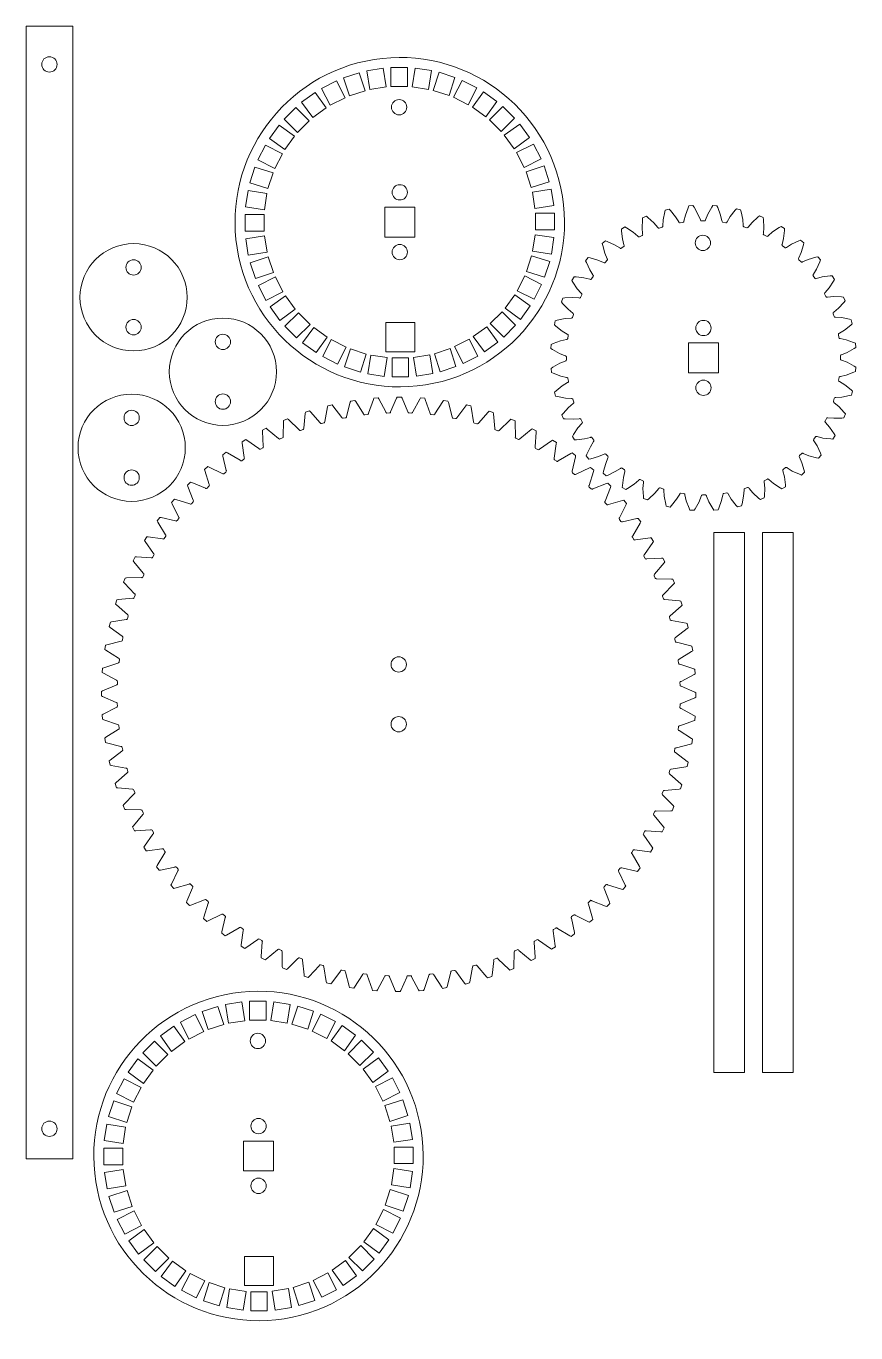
# Model space of a CAD drawing. Header units: inches. Extents: x 9 to 117, y -179 to -8.
import ezdxf

# ---------------------------------------------------------------- set-up
doc = ezdxf.new("R2010")
doc.units = ezdxf.units.IN
doc.header["$MEASUREMENT"] = 0
doc.layers.add('Layer 1', color=7, linetype='Continuous')

# ---------------------------------------------------------------- blocks, each defined once
blk = doc.blocks.new('block 2')
at = {"layer": 'Layer 1', "lineweight": 0}
for points in [[(29.88, -63.06), (29.88, -66.93), (26.74, -70.06), (22.88, -70.06), (19.01, -70.06), (15.88, -66.93), (15.88, -63.06), (15.88, -59.2), (19.01, -56.06), (22.88, -56.06), (26.74, -56.06), (29.88, -59.2), (29.88, -63.06)], [(23.88, -59.16), (23.88, -59.71), (23.43, -60.16), (22.88, -60.16), (22.32, -60.16), (21.88, -59.71), (21.88, -59.16), (21.88, -58.61), (22.32, -58.16), (22.88, -58.16), (23.43, -58.16), (23.88, -58.61), (23.88, -59.16)], [(23.88, -66.96), (23.88, -67.51), (23.43, -67.96), (22.88, -67.96), (22.32, -67.96), (21.88, -67.51), (21.88, -66.96), (21.88, -66.41), (22.32, -65.96), (22.88, -65.96), (23.43, -65.96), (23.88, -66.41), (23.88, -66.96)]]:
    blk.add_open_spline(points, degree=3, knots=[0, 0, 0, 0, 1, 1, 1, 2, 2, 2, 3, 3, 3, 4, 4, 4, 4], dxfattribs=at)
blk = doc.blocks.new('block 3')
at = {"layer": 'Layer 1', "lineweight": 0}
for points in [[(41.79, -53.14), (41.79, -57), (38.65, -60.14), (34.79, -60.14), (30.92, -60.14), (27.79, -57), (27.79, -53.14), (27.79, -49.27), (30.92, -46.14), (34.79, -46.14), (38.65, -46.14), (41.79, -49.27), (41.79, -53.14)], [(35.79, -49.24), (35.79, -49.79), (35.34, -50.24), (34.79, -50.24), (34.24, -50.24), (33.79, -49.79), (33.79, -49.24), (33.79, -48.68), (34.24, -48.24), (34.79, -48.24), (35.34, -48.24), (35.79, -48.68), (35.79, -49.24)], [(35.79, -57.04), (35.79, -57.59), (35.34, -58.04), (34.79, -58.04), (34.24, -58.04), (33.79, -57.59), (33.79, -57.04), (33.79, -56.48), (34.24, -56.04), (34.79, -56.04), (35.34, -56.04), (35.79, -56.48), (35.79, -57.04)]]:
    blk.add_open_spline(points, degree=3, knots=[0, 0, 0, 0, 1, 1, 1, 2, 2, 2, 3, 3, 3, 4, 4, 4, 4], dxfattribs=at)
blk = doc.blocks.new('block 4')
at = {"layer": 'Layer 1', "lineweight": 0}
for points in [[(30.13, -43.42), (30.13, -47.29), (26.99, -50.42), (23.13, -50.42), (19.26, -50.42), (16.13, -47.29), (16.13, -43.42), (16.13, -39.56), (19.26, -36.42), (23.13, -36.42), (26.99, -36.42), (30.13, -39.56), (30.13, -43.42)], [(24.13, -39.52), (24.13, -40.08), (23.68, -40.52), (23.13, -40.52), (22.58, -40.52), (22.13, -40.08), (22.13, -39.52), (22.13, -38.97), (22.58, -38.52), (23.13, -38.52), (23.68, -38.52), (24.13, -38.97), (24.13, -39.52)], [(24.13, -47.32), (24.13, -47.88), (23.68, -48.32), (23.13, -48.32), (22.58, -48.32), (22.13, -47.88), (22.13, -47.32), (22.13, -46.77), (22.58, -46.32), (23.13, -46.32), (23.68, -46.32), (24.13, -46.77), (24.13, -47.32)]]:
    blk.add_open_spline(points, degree=3, knots=[0, 0, 0, 0, 1, 1, 1, 2, 2, 2, 3, 3, 3, 4, 4, 4, 4], dxfattribs=at)
blk = doc.blocks.new('block 6')
at = {"layer": 'Layer 1', "lineweight": 0}
blk.add_lwpolyline([(55.93, -31.67), (59.83, -31.67), (59.83, -35.57), (55.93, -35.57), (55.93, -31.67)], dxfattribs=at)
for points in [[(56.88, -29.72), (56.88, -29.17), (57.33, -28.72), (57.88, -28.72), (58.43, -28.72), (58.88, -29.17), (58.88, -29.72), (58.88, -30.27), (58.43, -30.72), (57.88, -30.72), (57.33, -30.72), (56.88, -30.27), (56.88, -29.72)], [(56.88, -37.52), (56.88, -36.97), (57.33, -36.52), (57.88, -36.52), (58.43, -36.52), (58.88, -36.97), (58.88, -37.52), (58.88, -38.07), (58.43, -38.52), (57.88, -38.52), (57.33, -38.52), (56.88, -38.07), (56.88, -37.52)]]:
    blk.add_open_spline(points, degree=3, knots=[0, 0, 0, 0, 1, 1, 1, 2, 2, 2, 3, 3, 3, 4, 4, 4, 4], dxfattribs=at)
blk = doc.blocks.new('block 7')
at = {"layer": 'Layer 1', "lineweight": 0}
blk.add_lwpolyline([(56.88, -51.33), (59.04, -51.33), (59.04, -53.81), (56.88, -53.81), (56.88, -51.33)], dxfattribs=at)
blk = doc.blocks.new('block 8')
at = {"layer": 'Layer 1', "lineweight": 0}
blk.add_lwpolyline([(54.12, -50.96), (56.25, -51.3), (55.86, -53.75), (53.73, -53.41), (54.12, -50.96)], dxfattribs=at)
blk = doc.blocks.new('block 9')
at = {"layer": 'Layer 1', "lineweight": 0}
blk.add_lwpolyline([(51.45, -50.16), (53.51, -50.83), (52.74, -53.18), (50.68, -52.52), (51.45, -50.16)], dxfattribs=at)
blk = doc.blocks.new('block 10')
at = {"layer": 'Layer 1', "lineweight": 0}
blk.add_lwpolyline([(48.94, -48.95), (50.87, -49.93), (49.74, -52.14), (47.82, -51.16), (48.94, -48.95)], dxfattribs=at)
blk = doc.blocks.new('block 11')
at = {"layer": 'Layer 1', "lineweight": 0}
blk.add_lwpolyline([(46.66, -47.36), (48.4, -48.63), (46.95, -50.64), (45.2, -49.37), (46.66, -47.36)], dxfattribs=at)
blk = doc.blocks.new('block 12')
at = {"layer": 'Layer 1', "lineweight": 0}
blk.add_lwpolyline([(44.64, -45.44), (46.17, -46.96), (44.42, -48.72), (42.89, -47.19), (44.64, -45.44)], dxfattribs=at)
blk = doc.blocks.new('block 13')
at = {"layer": 'Layer 1', "lineweight": 0}
blk.add_lwpolyline([(42.96, -43.22), (44.23, -44.97), (42.22, -46.43), (40.95, -44.68), (42.96, -43.22)], dxfattribs=at)
blk = doc.blocks.new('block 14')
at = {"layer": 'Layer 1', "lineweight": 0}
blk.add_lwpolyline([(41.64, -40.77), (42.62, -42.69), (40.41, -43.82), (39.43, -41.89), (41.64, -40.77)], dxfattribs=at)
blk = doc.blocks.new('block 15')
at = {"layer": 'Layer 1', "lineweight": 0}
blk.add_lwpolyline([(40.72, -38.14), (41.39, -40.19), (39.03, -40.96), (38.36, -38.91), (40.72, -38.14)], dxfattribs=at)
blk = doc.blocks.new('block 16')
at = {"layer": 'Layer 1', "lineweight": 0}
blk.add_lwpolyline([(40.23, -35.4), (40.56, -37.53), (38.11, -37.92), (37.78, -35.79), (40.23, -35.4)], dxfattribs=at)
blk = doc.blocks.new('block 17')
at = {"layer": 'Layer 1', "lineweight": 0}
blk.add_lwpolyline([(40.16, -32.62), (40.16, -34.78), (37.68, -34.78), (37.68, -32.62), (40.16, -32.62)], dxfattribs=at)
blk = doc.blocks.new('block 18')
at = {"layer": 'Layer 1', "lineweight": 0}
blk.add_lwpolyline([(40.54, -29.86), (40.2, -31.99), (37.75, -31.6), (38.09, -29.47), (40.54, -29.86)], dxfattribs=at)
blk = doc.blocks.new('block 19')
at = {"layer": 'Layer 1', "lineweight": 0}
blk.add_lwpolyline([(41.34, -27.19), (40.67, -29.24), (38.31, -28.48), (38.98, -26.42), (41.34, -27.19)], dxfattribs=at)
blk = doc.blocks.new('block 20')
at = {"layer": 'Layer 1', "lineweight": 0}
blk.add_lwpolyline([(42.55, -24.68), (41.57, -26.61), (39.36, -25.48), (40.34, -23.56), (42.55, -24.68)], dxfattribs=at)
blk = doc.blocks.new('block 21')
at = {"layer": 'Layer 1', "lineweight": 0}
blk.add_lwpolyline([(44.14, -22.39), (42.87, -24.14), (40.86, -22.68), (42.13, -20.94), (44.14, -22.39)], dxfattribs=at)
blk = doc.blocks.new('block 22')
at = {"layer": 'Layer 1', "lineweight": 0}
blk.add_lwpolyline([(46.06, -20.38), (44.53, -21.91), (42.78, -20.16), (44.31, -18.63), (46.06, -20.38)], dxfattribs=at)
blk = doc.blocks.new('block 23')
at = {"layer": 'Layer 1', "lineweight": 0}
blk.add_lwpolyline([(48.28, -18.7), (46.53, -19.97), (45.07, -17.96), (46.82, -16.69), (48.28, -18.7)], dxfattribs=at)
blk = doc.blocks.new('block 24')
at = {"layer": 'Layer 1', "lineweight": 0}
blk.add_lwpolyline([(50.73, -17.38), (48.81, -18.36), (47.68, -16.15), (49.6, -15.17), (50.73, -17.38)], dxfattribs=at)
blk = doc.blocks.new('block 25')
at = {"layer": 'Layer 1', "lineweight": 0}
blk.add_lwpolyline([(53.36, -16.46), (51.3, -17.13), (50.54, -14.77), (52.59, -14.1), (53.36, -16.46)], dxfattribs=at)
blk = doc.blocks.new('block 26')
at = {"layer": 'Layer 1', "lineweight": 0}
blk.add_lwpolyline([(56.1, -15.96), (53.97, -16.3), (53.58, -13.85), (55.71, -13.51), (56.1, -15.96)], dxfattribs=at)
blk = doc.blocks.new('block 27')
at = {"layer": 'Layer 1', "lineweight": 0}
blk.add_lwpolyline([(58.88, -15.9), (56.72, -15.9), (56.72, -13.42), (58.88, -13.42), (58.88, -15.9)], dxfattribs=at)
blk = doc.blocks.new('block 28')
at = {"layer": 'Layer 1', "lineweight": 0}
blk.add_lwpolyline([(61.64, -16.28), (59.51, -15.94), (59.9, -13.49), (62.03, -13.83), (61.64, -16.28)], dxfattribs=at)
blk = doc.blocks.new('block 29')
at = {"layer": 'Layer 1', "lineweight": 0}
blk.add_lwpolyline([(64.31, -17.08), (62.25, -16.41), (63.02, -14.05), (65.08, -14.72), (64.31, -17.08)], dxfattribs=at)
blk = doc.blocks.new('block 30')
at = {"layer": 'Layer 1', "lineweight": 0}
blk.add_lwpolyline([(66.82, -18.29), (64.89, -17.31), (66.02, -15.1), (67.94, -16.08), (66.82, -18.29)], dxfattribs=at)
blk = doc.blocks.new('block 31')
at = {"layer": 'Layer 1', "lineweight": 0}
blk.add_lwpolyline([(69.11, -19.88), (67.36, -18.61), (68.81, -16.6), (70.56, -17.87), (69.11, -19.88)], dxfattribs=at)
blk = doc.blocks.new('block 32')
at = {"layer": 'Layer 1', "lineweight": 0}
blk.add_lwpolyline([(71.12, -21.8), (69.59, -20.27), (71.34, -18.52), (72.87, -20.05), (71.12, -21.8)], dxfattribs=at)
blk = doc.blocks.new('block 33')
at = {"layer": 'Layer 1', "lineweight": 0}
blk.add_lwpolyline([(72.8, -24.02), (71.53, -22.27), (73.54, -20.81), (74.81, -22.56), (72.8, -24.02)], dxfattribs=at)
blk = doc.blocks.new('block 34')
at = {"layer": 'Layer 1', "lineweight": 0}
blk.add_lwpolyline([(74.12, -26.47), (73.14, -24.54), (75.35, -23.42), (76.33, -25.34), (74.12, -26.47)], dxfattribs=at)
blk = doc.blocks.new('block 35')
at = {"layer": 'Layer 1', "lineweight": 0}
blk.add_lwpolyline([(75.04, -29.1), (74.37, -27.04), (76.73, -26.28), (77.4, -28.33), (75.04, -29.1)], dxfattribs=at)
blk = doc.blocks.new('block 36')
at = {"layer": 'Layer 1', "lineweight": 0}
blk.add_lwpolyline([(75.53, -31.84), (75.2, -29.7), (77.65, -29.32), (77.99, -31.45), (75.53, -31.84)], dxfattribs=at)
blk = doc.blocks.new('block 37')
at = {"layer": 'Layer 1', "lineweight": 0}
blk.add_lwpolyline([(75.6, -34.62), (75.6, -32.46), (78.08, -32.46), (78.08, -34.62), (75.6, -34.62)], dxfattribs=at)
blk = doc.blocks.new('block 38')
at = {"layer": 'Layer 1', "lineweight": 0}
blk.add_lwpolyline([(75.22, -37.38), (75.56, -35.25), (78.01, -35.63), (77.67, -37.77), (75.22, -37.38)], dxfattribs=at)
blk = doc.blocks.new('block 39')
at = {"layer": 'Layer 1', "lineweight": 0}
blk.add_lwpolyline([(74.42, -40.05), (75.09, -37.99), (77.45, -38.76), (76.78, -40.81), (74.42, -40.05)], dxfattribs=at)
blk = doc.blocks.new('block 40')
at = {"layer": 'Layer 1', "lineweight": 0}
blk.add_lwpolyline([(73.21, -42.56), (74.19, -40.63), (76.4, -41.76), (75.42, -43.68), (73.21, -42.56)], dxfattribs=at)
blk = doc.blocks.new('block 41')
at = {"layer": 'Layer 1', "lineweight": 0}
blk.add_lwpolyline([(71.62, -44.84), (72.89, -43.1), (74.9, -44.55), (73.63, -46.3), (71.62, -44.84)], dxfattribs=at)
blk = doc.blocks.new('block 42')
at = {"layer": 'Layer 1', "lineweight": 0}
blk.add_lwpolyline([(69.7, -46.86), (71.23, -45.33), (72.98, -47.08), (71.45, -48.61), (69.7, -46.86)], dxfattribs=at)
blk = doc.blocks.new('block 43')
at = {"layer": 'Layer 1', "lineweight": 0}
blk.add_lwpolyline([(67.48, -48.54), (69.23, -47.27), (70.69, -49.28), (68.94, -50.55), (67.48, -48.54)], dxfattribs=at)
blk = doc.blocks.new('block 44')
at = {"layer": 'Layer 1', "lineweight": 0}
blk.add_lwpolyline([(65.03, -49.86), (66.95, -48.88), (68.08, -51.09), (66.16, -52.07), (65.03, -49.86)], dxfattribs=at)
blk = doc.blocks.new('block 45')
at = {"layer": 'Layer 1', "lineweight": 0}
blk.add_lwpolyline([(62.4, -50.78), (64.46, -50.11), (65.22, -52.47), (63.17, -53.14), (62.4, -50.78)], dxfattribs=at)
blk = doc.blocks.new('block 46')
at = {"layer": 'Layer 1', "lineweight": 0}
blk.add_lwpolyline([(59.66, -51.27), (61.79, -50.94), (62.18, -53.39), (60.05, -53.72), (59.66, -51.27)], dxfattribs=at)
blk = doc.blocks.new('block 5')
at = {"layer": 'Layer 1', "lineweight": 0}
blk.add_lwpolyline([(59.86, -50.53), (56.06, -50.53), (56.06, -46.73), (59.86, -46.73), (59.86, -50.53)], dxfattribs=at)
for points in [[(36.64, -36.98), (34.79, -25.25), (42.79, -14.24), (54.52, -12.38), (66.24, -10.53), (77.26, -18.53), (79.12, -30.26), (80.97, -41.98), (72.97, -53), (61.24, -54.85), (49.52, -56.71), (38.5, -48.71), (36.64, -36.98)], [(56.8, -18.61), (56.8, -18.05), (57.25, -17.61), (57.8, -17.61), (58.36, -17.61), (58.8, -18.05), (58.8, -18.61), (58.8, -19.16), (58.36, -19.61), (57.8, -19.61), (57.25, -19.61), (56.8, -19.16), (56.8, -18.61)]]:
    blk.add_open_spline(points, degree=3, knots=[0, 0, 0, 0, 1, 1, 1, 2, 2, 2, 3, 3, 3, 4, 4, 4, 4], dxfattribs=at)
at = {"layer": 'Layer 1'}
for name in ['block 26', 'block 27', 'block 28', 'block 24', 'block 25', 'block 29', 'block 30', 'block 23', 'block 31', 'block 22', 'block 32', 'block 21', 'block 33', 'block 20', 'block 34', 'block 19', 'block 35', 'block 6', 'block 18', 'block 36', 'block 17', 'block 37', 'block 16', 'block 38', 'block 15', 'block 39', 'block 14', 'block 40', 'block 13', 'block 41', 'block 12', 'block 42', 'block 11', 'block 43', 'block 10', 'block 44', 'block 9', 'block 8', 'block 46', 'block 45', 'block 7']:
    blk.add_blockref(name, (0, 0), dxfattribs=at)
blk = doc.blocks.new('block 49')
at = {"layer": 'Layer 1', "lineweight": 0}
blk.add_lwpolyline([(58.96, -58.44), (59.01, -58.5), (59.09, -58.52), (59.43, -58.54), (59.51, -58.52), (59.56, -58.47), (59.59, -58.39), (60.49, -56.7), (60.58, -56.56), (61.15, -56.6), (61.21, -56.76), (61.84, -58.57), (61.85, -58.65), (61.89, -58.71), (61.96, -58.74), (62.31, -58.78), (62.39, -58.77), (62.45, -58.72), (62.47, -58.65), (63.51, -57.04), (63.61, -56.9), (64.17, -56.99), (64.22, -57.15), (64.7, -59.01), (64.71, -59.09), (64.75, -59.15), (64.82, -59.18), (65.16, -59.25), (65.23, -59.25), (65.3, -59.2), (65.33, -59.14), (66.49, -57.61), (66.6, -57.48), (67.15, -57.61), (67.19, -57.78), (67.52, -59.67), (67.52, -59.74), (67.56, -59.81), (67.62, -59.85), (67.96, -59.95), (68.04, -59.95), (68.1, -59.91), (68.14, -59.84), (69.42, -58.41), (69.54, -58.29), (70.08, -58.47), (70.1, -58.63), (70.29, -60.54), (70.28, -60.62), (70.31, -60.69), (70.37, -60.74), (70.7, -60.86), (70.77, -60.86), (70.84, -60.83), (70.89, -60.77), (72.27, -59.44), (72.4, -59.33), (72.93, -59.55), (72.94, -59.72), (72.97, -61.64), (72.96, -61.71), (72.98, -61.78), (73.04, -61.83), (73.36, -61.98), (73.43, -61.99), (73.5, -61.96), (73.55, -61.9), (75.04, -60.69), (75.17, -60.59), (75.68, -60.85), (75.68, -61.02), (75.56, -62.93), (75.54, -63.01), (75.56, -63.08), (75.62, -63.14), (75.92, -63.31), (75.99, -63.33), (76.07, -63.3), (76.12, -63.25), (77.69, -62.15), (77.84, -62.07), (78.32, -62.36), (78.31, -62.53), (78.04, -64.43), (78.02, -64.5), (78.03, -64.58), (78.08, -64.64), (78.37, -64.83), (78.44, -64.86), (78.52, -64.84), (78.57, -64.79), (80.23, -63.82), (80.38, -63.74), (80.84, -64.08), (80.82, -64.25), (80.4, -66.12), (80.37, -66.19), (80.37, -66.27), (80.42, -66.33), (80.69, -66.54), (80.76, -66.57), (80.84, -66.56), (80.9, -66.52), (82.63, -65.68), (82.78, -65.62), (83.22, -65.99), (83.18, -66.15), (82.61, -67.99), (82.58, -68.05), (82.58, -68.13), (82.62, -68.2), (82.87, -68.43), (82.94, -68.47), (83.02, -68.47), (83.08, -68.42), (84.87, -67.73), (85.03, -67.67), (85.43, -68.08), (85.38, -68.24), (84.68, -70.02), (84.63, -70.09), (84.63, -70.16), (84.67, -70.23), (84.9, -70.49), (84.97, -70.53), (85.04, -70.53), (85.11, -70.49), (86.95, -69.94), (87.11, -69.9), (87.48, -70.33), (87.42, -70.49), (86.57, -72.21), (86.53, -72.27), (86.52, -72.35), (86.55, -72.42), (86.76, -72.7), (86.82, -72.74), (86.9, -72.75), (86.97, -72.72), (88.84, -72.31), (89.01, -72.28), (89.34, -72.75), (89.27, -72.9), (88.29, -74.55), (88.24, -74.6), (88.22, -74.68), (88.25, -74.75), (88.44, -75.04), (88.5, -75.09), (88.57, -75.11), (88.65, -75.08), (90.55, -74.82), (90.72, -74.81), (91.01, -75.29), (90.92, -75.44), (89.82, -77.01), (89.77, -77.06), (89.74, -77.13), (89.76, -77.21), (89.93, -77.51), (89.99, -77.57), (90.06, -77.59), (90.13, -77.57), (92.05, -77.46), (92.22, -77.46), (92.48, -77.97), (92.38, -78.1), (91.15, -79.58), (91.1, -79.63), (91.07, -79.7), (91.08, -79.78), (91.22, -80.09), (91.27, -80.15), (91.35, -80.18), (91.42, -80.16), (93.34, -80.2), (93.51, -80.22), (93.73, -80.74), (93.62, -80.87), (92.28, -82.25), (92.22, -82.29), (92.18, -82.36), (92.19, -82.44), (92.31, -82.77), (92.36, -82.83), (92.43, -82.86), (92.5, -82.85), (94.41, -83.04), (94.58, -83.07), (94.75, -83.61), (94.63, -83.73), (93.2, -85), (93.13, -85.04), (93.09, -85.11), (93.09, -85.18), (93.18, -85.52), (93.22, -85.58), (93.29, -85.62), (93.37, -85.62), (95.26, -85.96), (95.42, -86), (95.55, -86.55), (95.42, -86.66), (93.89, -87.81), (93.82, -87.85), (93.78, -87.91), (93.77, -87.99), (93.84, -88.33), (93.87, -88.4), (93.94, -88.44), (94.01, -88.44), (95.87, -88.93), (96.03, -88.98), (96.12, -89.55), (95.98, -89.65), (94.36, -90.67), (94.29, -90.7), (94.24, -90.76), (94.23, -90.84), (94.27, -91.18), (94.3, -91.25), (94.36, -91.3), (94.44, -91.31), (96.25, -91.94), (96.4, -92.01), (96.45, -92.57), (96.3, -92.66), (94.61, -93.56), (94.54, -93.58), (94.48, -93.64), (94.46, -93.71), (94.48, -94.06), (94.5, -94.14), (94.56, -94.19), (94.63, -94.2), (96.39, -94.97), (96.54, -95.05), (96.54, -95.62), (96.39, -95.7), (94.63, -96.46), (94.55, -96.48), (94.5, -96.53), (94.47, -96.6), (94.46, -96.95), (94.48, -97.02), (94.53, -97.08), (94.6, -97.1), (96.29, -98.01), (96.44, -98.1), (96.39, -98.66), (96.23, -98.73), (94.42, -99.35), (94.34, -99.36), (94.28, -99.41), (94.25, -99.48), (94.21, -99.82), (94.22, -99.9), (94.27, -99.96), (94.34, -99.99), (95.96, -101.02), (96.09, -101.12), (96, -101.69), (95.84, -101.74), (93.99, -102.22), (93.91, -102.22), (93.84, -102.26), (93.81, -102.33), (93.74, -102.67), (93.75, -102.75), (93.79, -102.81), (93.86, -102.84), (95.39, -104), (95.52, -104.11), (95.38, -104.67), (95.22, -104.71), (93.33, -105.04), (93.25, -105.04), (93.18, -105.07), (93.14, -105.14), (93.05, -105.47), (93.05, -105.55), (93.09, -105.62), (93.15, -105.65), (94.58, -106.93), (94.7, -107.05), (94.53, -107.59), (94.36, -107.62), (92.45, -107.8), (92.37, -107.79), (92.3, -107.82), (92.26, -107.89), (92.14, -108.21), (92.13, -108.29), (92.16, -108.36), (92.23, -108.4), (93.55, -109.78), (93.66, -109.91), (93.44, -110.44), (93.28, -110.45), (91.36, -110.48), (91.28, -110.47), (91.21, -110.5), (91.16, -110.55), (91.01, -110.87), (91, -110.95), (91.03, -111.02), (91.09, -111.07), (92.3, -112.55), (92.4, -112.69), (92.14, -113.19), (91.97, -113.19), (90.06, -113.07), (89.99, -113.05), (89.91, -113.08), (89.86, -113.13), (89.69, -113.43), (89.67, -113.51), (89.69, -113.58), (89.75, -113.63), (90.84, -115.21), (90.93, -115.35), (90.63, -115.84), (90.46, -115.83), (88.56, -115.56), (88.49, -115.53), (88.41, -115.54), (88.36, -115.59), (88.16, -115.88), (88.14, -115.96), (88.15, -116.03), (88.2, -116.09), (89.17, -117.74), (89.25, -117.9), (88.91, -118.36), (88.75, -118.33), (86.87, -117.91), (86.8, -117.88), (86.73, -117.89), (86.67, -117.93), (86.45, -118.21), (86.42, -118.28), (86.43, -118.35), (86.48, -118.41), (87.31, -120.14), (87.38, -120.3), (87, -120.73), (86.84, -120.69), (85.01, -120.13), (84.94, -120.09), (84.86, -120.09), (84.8, -120.13), (84.56, -120.39), (84.52, -120.46), (84.53, -120.53), (84.57, -120.6), (85.27, -122.38), (85.32, -122.55), (84.92, -122.95), (84.75, -122.9), (82.97, -122.19), (82.91, -122.15), (82.83, -122.14), (82.76, -122.18), (82.51, -122.41), (82.47, -122.48), (82.46, -122.56), (82.5, -122.62), (83.05, -124.46), (83.09, -124.63), (82.66, -124.99), (82.5, -124.93), (80.78, -124.09), (80.72, -124.04), (80.64, -124.03), (80.57, -124.06), (80.3, -124.27), (80.25, -124.34), (80.24, -124.41), (80.28, -124.48), (80.68, -126.36), (80.71, -126.52), (80.25, -126.86), (80.1, -126.78), (78.45, -125.81), (78.39, -125.75), (78.31, -125.74), (78.24, -125.76), (77.95, -125.95), (77.9, -126.01), (77.89, -126.09), (77.91, -126.16), (78.17, -128.06), (78.19, -128.23), (77.7, -128.53), (77.55, -128.44), (75.99, -127.34), (75.93, -127.28), (75.86, -127.26), (75.78, -127.28), (75.48, -127.45), (75.43, -127.5), (75.41, -127.57), (75.43, -127.65), (75.54, -129.56), (75.54, -129.73), (75.03, -129.99), (74.89, -129.89), (73.41, -128.67), (73.36, -128.61), (73.29, -128.58), (73.22, -128.59), (72.9, -128.74), (72.84, -128.79), (72.82, -128.86), (72.83, -128.94), (72.79, -130.85), (72.78, -131.02), (72.25, -131.24), (72.12, -131.13), (70.74, -129.8), (70.7, -129.73), (70.63, -129.7), (70.55, -129.7), (70.23, -129.82), (70.16, -129.87), (70.13, -129.94), (70.14, -130.02), (69.95, -131.92), (69.92, -132.09), (69.38, -132.27), (69.26, -132.15), (67.99, -130.71), (67.95, -130.64), (67.89, -130.6), (67.81, -130.6), (67.48, -130.7), (67.41, -130.74), (67.37, -130.81), (67.37, -130.88), (67.04, -132.77), (67, -132.93), (66.44, -133.07), (66.33, -132.94), (65.18, -131.4), (65.15, -131.33), (65.08, -131.29), (65.01, -131.29), (64.66, -131.35), (64.6, -131.39), (64.55, -131.45), (64.55, -131.53), (64.06, -133.38), (64.01, -133.54), (63.45, -133.63), (63.35, -133.49), (62.32, -131.88), (62.29, -131.8), (62.23, -131.76), (62.16, -131.74), (61.81, -131.78), (61.74, -131.81), (61.69, -131.87), (61.68, -131.95), (61.05, -133.76), (60.99, -133.92), (60.42, -133.96), (60.33, -133.82), (59.43, -132.12), (59.41, -132.05), (59.35, -132), (59.28, -131.98), (58.93, -131.99), (58.86, -132.01), (58.81, -132.07), (58.79, -132.15), (58.02, -133.9), (57.94, -134.05), (57.37, -134.05), (57.3, -133.9), (56.53, -132.14), (56.52, -132.07), (56.47, -132.01), (56.39, -131.99), (56.05, -131.97), (55.97, -131.99), (55.92, -132.04), (55.89, -132.12), (54.99, -133.81), (54.9, -133.95), (54.33, -133.9), (54.27, -133.75), (53.64, -131.93), (53.63, -131.86), (53.59, -131.8), (53.52, -131.77), (53.17, -131.73), (53.09, -131.74), (53.03, -131.79), (53.01, -131.86), (51.97, -133.47), (51.87, -133.61), (51.31, -133.52), (51.26, -133.36), (50.78, -131.5), (50.77, -131.42), (50.73, -131.36), (50.66, -131.32), (50.32, -131.25), (50.25, -131.26), (50.18, -131.3), (50.15, -131.37), (48.99, -132.9), (48.88, -133.03), (48.33, -132.89), (48.29, -132.73), (47.96, -130.84), (47.96, -130.76), (47.92, -130.7), (47.86, -130.66), (47.52, -130.56), (47.44, -130.56), (47.38, -130.6), (47.34, -130.67), (46.06, -132.1), (45.94, -132.22), (45.4, -132.04), (45.38, -131.87), (45.19, -129.96), (45.2, -129.89), (45.17, -129.82), (45.11, -129.77), (44.78, -129.65), (44.71, -129.64), (44.64, -129.68), (44.59, -129.74), (43.21, -131.07), (43.08, -131.18), (42.55, -130.96), (42.54, -130.79), (42.51, -128.87), (42.52, -128.8), (42.5, -128.72), (42.44, -128.67), (42.12, -128.53), (42.05, -128.52), (41.98, -128.54), (41.93, -128.6), (40.44, -129.82), (40.31, -129.92), (39.8, -129.66), (39.8, -129.49), (39.92, -127.57), (39.94, -127.5), (39.92, -127.43), (39.86, -127.37), (39.56, -127.2), (39.49, -127.18), (39.41, -127.2), (39.36, -127.26), (37.79, -128.35), (37.64, -128.44), (37.16, -128.14), (37.17, -127.97), (37.44, -126.08), (37.46, -126), (37.45, -125.93), (37.4, -125.87), (37.11, -125.68), (37.04, -125.65), (36.96, -125.67), (36.9, -125.72), (35.25, -126.69), (35.1, -126.76), (34.64, -126.43), (34.66, -126.26), (35.08, -124.39), (35.11, -124.32), (35.11, -124.24), (35.06, -124.18), (34.79, -123.96), (34.72, -123.93), (34.64, -123.94), (34.58, -123.99), (32.85, -124.83), (32.7, -124.89), (32.26, -124.52), (32.3, -124.35), (32.87, -122.52), (32.9, -122.45), (32.9, -122.38), (32.86, -122.31), (32.61, -122.07), (32.54, -122.04), (32.46, -122.04), (32.4, -122.08), (30.61, -122.78), (30.45, -122.83), (30.05, -122.43), (30.1, -122.27), (30.8, -120.49), (30.85, -120.42), (30.85, -120.34), (30.81, -120.28), (30.58, -120.02), (30.51, -119.98), (30.44, -119.98), (30.37, -120.01), (28.53, -120.57), (28.37, -120.61), (28, -120.17), (28.06, -120.02), (28.91, -118.29), (28.95, -118.23), (28.96, -118.16), (28.93, -118.09), (28.72, -117.81), (28.66, -117.77), (28.58, -117.76), (28.51, -117.79), (26.64, -118.2), (26.47, -118.22), (26.14, -117.76), (26.21, -117.61), (27.19, -115.96), (27.24, -115.9), (27.26, -115.83), (27.23, -115.76), (27.04, -115.47), (26.98, -115.42), (26.91, -115.4), (26.83, -115.43), (24.93, -115.69), (24.76, -115.7), (24.47, -115.21), (24.56, -115.07), (25.66, -113.5), (25.71, -113.45), (25.74, -113.37), (25.72, -113.3), (25.55, -112.99), (25.49, -112.94), (25.42, -112.92), (25.35, -112.94), (23.43, -113.05), (23.26, -113.05), (23, -112.54), (23.1, -112.4), (24.32, -110.93), (24.38, -110.88), (24.41, -110.81), (24.4, -110.73), (24.26, -110.41), (24.21, -110.36), (24.13, -110.33), (24.06, -110.34), (22.14, -110.3), (21.97, -110.29), (21.75, -109.76), (21.86, -109.63), (23.2, -108.26), (23.26, -108.21), (23.29, -108.14), (23.29, -108.07), (23.17, -107.74), (23.12, -107.68), (23.05, -107.65), (22.98, -107.65), (21.07, -107.46), (20.9, -107.44), (20.73, -106.89), (20.85, -106.77), (22.28, -105.51), (22.35, -105.47), (22.39, -105.4), (22.39, -105.32), (22.3, -104.99), (22.26, -104.92), (22.19, -104.89), (22.11, -104.89), (20.22, -104.55), (20.06, -104.51), (19.93, -103.95), (20.06, -103.84), (21.59, -102.69), (21.66, -102.66), (21.7, -102.6), (21.71, -102.52), (21.64, -102.18), (21.61, -102.11), (21.54, -102.07), (21.47, -102.06), (19.61, -101.58), (19.45, -101.52), (19.36, -100.96), (19.5, -100.86), (21.12, -99.83), (21.19, -99.81), (21.24, -99.75), (21.25, -99.67), (21.21, -99.32), (21.18, -99.25), (21.12, -99.21), (21.04, -99.2), (19.23, -98.57), (19.08, -98.5), (19.03, -97.93), (19.18, -97.84), (20.87, -96.95), (20.94, -96.92), (21, -96.87), (21.02, -96.79), (21, -96.45), (20.98, -96.37), (20.92, -96.32), (20.85, -96.3), (19.09, -95.54), (18.94, -95.46), (18.94, -94.89), (19.09, -94.81), (20.85, -94.05), (20.93, -94.03), (20.98, -93.98), (21.01, -93.91), (21.02, -93.56), (21, -93.49), (20.95, -93.43), (20.88, -93.41), (19.19, -92.5), (19.04, -92.41), (19.09, -91.84), (19.25, -91.78), (21.06, -91.16), (21.14, -91.15), (21.2, -91.1), (21.23, -91.03), (21.27, -90.68), (21.26, -90.61), (21.21, -90.55), (21.14, -90.52), (19.52, -89.49), (19.39, -89.39), (19.48, -88.82), (19.64, -88.77), (21.49, -88.29), (21.57, -88.29), (21.64, -88.25), (21.67, -88.18), (21.74, -87.84), (21.73, -87.76), (21.69, -87.7), (21.62, -87.66), (20.09, -86.51), (19.96, -86.39), (20.1, -85.84), (20.26, -85.8), (22.15, -85.47), (22.23, -85.47), (22.3, -85.44), (22.34, -85.37), (22.43, -85.04), (22.43, -84.96), (22.39, -84.89), (22.33, -84.85), (20.9, -83.58), (20.78, -83.46), (20.95, -82.92), (21.12, -82.89), (23.03, -82.71), (23.11, -82.72), (23.18, -82.68), (23.22, -82.62), (23.34, -82.3), (23.35, -82.22), (23.32, -82.15), (23.25, -82.11), (21.93, -80.72), (21.82, -80.59), (22.03, -80.07), (22.2, -80.05), (24.12, -80.02), (24.2, -80.04), (24.27, -80.01), (24.32, -79.95), (24.47, -79.64), (24.48, -79.56), (24.45, -79.49), (24.39, -79.44), (23.18, -77.96), (23.08, -77.82), (23.34, -77.31), (23.51, -77.31), (25.42, -77.43), (25.49, -77.45), (25.57, -77.43), (25.62, -77.38), (25.79, -77.08), (25.81, -77), (25.79, -76.93), (25.73, -76.87), (24.64, -75.3), (24.55, -75.15), (24.85, -74.67), (25.02, -74.68), (26.92, -74.95), (26.99, -74.98), (27.07, -74.96), (27.12, -74.91), (27.32, -74.62), (27.34, -74.55), (27.33, -74.48), (27.28, -74.42), (26.31, -72.76), (26.23, -72.61), (26.57, -72.15), (26.73, -72.18), (28.61, -72.6), (28.68, -72.63), (28.75, -72.62), (28.81, -72.57), (29.03, -72.3), (29.06, -72.23), (29.05, -72.15), (29, -72.09), (28.17, -70.37), (28.1, -70.21), (28.47, -69.78), (28.64, -69.82), (30.47, -70.38), (30.54, -70.42), (30.62, -70.41), (30.68, -70.37), (30.92, -70.12), (30.95, -70.05), (30.95, -69.97), (30.91, -69.91), (30.21, -68.12), (30.16, -67.96), (30.56, -67.56), (30.73, -67.61), (32.51, -68.32), (32.57, -68.36), (32.65, -68.36), (32.72, -68.33), (32.97, -68.09), (33.01, -68.03), (33.02, -67.95), (32.98, -67.88), (32.43, -66.05), (32.39, -65.88), (32.82, -65.51), (32.98, -65.58), (34.7, -66.42), (34.76, -66.47), (34.84, -66.48), (34.91, -66.45), (35.18, -66.23), (35.23, -66.17), (35.24, -66.09), (35.2, -66.02), (34.79, -64.15), (34.77, -63.98), (35.23, -63.65), (35.38, -63.73), (37.03, -64.7), (37.09, -64.75), (37.17, -64.77), (37.24, -64.75), (37.53, -64.55), (37.58, -64.49), (37.59, -64.42), (37.57, -64.35), (37.31, -62.45), (37.29, -62.28), (37.78, -61.98), (37.92, -62.07), (39.49, -63.17), (39.55, -63.23), (39.62, -63.25), (39.7, -63.23), (40, -63.06), (40.05, -63.01), (40.07, -62.93), (40.05, -62.86), (39.94, -60.95), (39.94, -60.78), (40.45, -60.52), (40.59, -60.62), (42.07, -61.84), (42.12, -61.9), (42.19, -61.93), (42.26, -61.91), (42.58, -61.77), (42.64, -61.72), (42.66, -61.65), (42.65, -61.57), (42.69, -59.65), (42.7, -59.49), (43.23, -59.27), (43.36, -59.38), (44.74, -60.71), (44.78, -60.78), (44.85, -60.81), (44.93, -60.8), (45.25, -60.68), (45.32, -60.64), (45.35, -60.57), (45.34, -60.49), (45.53, -58.58), (45.56, -58.42), (46.1, -58.24), (46.22, -58.36), (47.49, -59.8), (47.53, -59.87), (47.59, -59.9), (47.67, -59.9), (48, -59.81), (48.07, -59.77), (48.11, -59.7), (48.11, -59.63), (48.44, -57.74), (48.48, -57.57), (49.04, -57.44), (49.15, -57.57), (50.3, -59.1), (50.33, -59.17), (50.4, -59.22), (50.47, -59.22), (50.82, -59.16), (50.88, -59.12), (50.93, -59.06), (50.93, -58.98), (51.42, -57.12), (51.47, -56.96), (52.03, -56.88), (52.13, -57.01), (53.16, -58.63), (53.19, -58.7), (53.25, -58.75), (53.32, -58.76), (53.67, -58.72), (53.74, -58.69), (53.79, -58.63), (53.8, -58.56), (54.43, -56.75), (54.49, -56.59), (55.06, -56.55), (55.15, -56.69), (56.05, -58.38), (56.07, -58.46), (56.13, -58.51), (56.2, -58.53), (56.55, -58.52), (56.62, -58.49), (56.67, -58.44), (56.69, -58.36), (57.46, -56.6), (57.54, -56.45), (58.11, -56.46), (58.18, -56.61), (58.95, -58.37), (58.96, -58.44)], dxfattribs=at)
blk = doc.blocks.new('block 50')
at = {"layer": 'Layer 1', "lineweight": 0}
for points in [[(58.74, -91.35), (58.74, -91.91), (58.29, -92.35), (57.74, -92.35), (57.19, -92.35), (56.74, -91.91), (56.74, -91.35), (56.74, -90.8), (57.19, -90.35), (57.74, -90.35), (58.29, -90.35), (58.74, -90.8), (58.74, -91.35)], [(58.74, -99.15), (58.74, -99.71), (58.29, -100.15), (57.74, -100.15), (57.19, -100.15), (56.74, -99.71), (56.74, -99.15), (56.74, -98.6), (57.19, -98.15), (57.74, -98.15), (58.29, -98.15), (58.74, -98.6), (58.74, -99.15)]]:
    blk.add_open_spline(points, degree=3, knots=[0, 0, 0, 0, 1, 1, 1, 2, 2, 2, 3, 3, 3, 4, 4, 4, 4], dxfattribs=at)
blk = doc.blocks.new('block 48')
at = {"layer": 'Layer 1'}
for name in ['block 49', 'block 50']:
    blk.add_blockref(name, (0, 0), dxfattribs=at)
blk = doc.blocks.new('block 47')
at = {"layer": 'Layer 1'}
blk.add_blockref('block 48', (0, 0), dxfattribs=at)
blk = doc.blocks.new('block 51')
at = {"layer": 'Layer 1', "lineweight": 0}
blk.add_lwpolyline([(15.18, -155.9), (9.1, -155.9), (9.1, -8.02), (15.18, -8.02), (15.18, -155.9)], dxfattribs=at)
for points in [[(12.14, -14.02), (11.59, -14.02), (11.14, -13.58), (11.14, -13.02), (11.14, -12.47), (11.59, -12.02), (12.14, -12.02), (12.69, -12.02), (13.14, -12.47), (13.14, -13.02), (13.14, -13.58), (12.69, -14.02), (12.14, -14.02)], [(12.14, -152.96), (11.59, -152.96), (11.14, -152.51), (11.14, -151.96), (11.14, -151.4), (11.59, -150.96), (12.14, -150.96), (12.69, -150.96), (13.14, -151.4), (13.14, -151.96), (13.14, -152.51), (12.69, -152.96), (12.14, -152.96)]]:
    blk.add_open_spline(points, degree=3, knots=[0, 0, 0, 0, 1, 1, 1, 2, 2, 2, 3, 3, 3, 4, 4, 4, 4], dxfattribs=at)
blk = doc.blocks.new('block 53')
at = {"layer": 'Layer 1', "lineweight": 0}
blk.add_lwpolyline([(97.12, -33.3), (97.14, -33.37), (97.19, -33.43), (97.27, -33.45), (97.65, -33.45), (97.73, -33.43), (97.78, -33.37), (97.8, -33.3), (98.1, -32.57), (98.61, -31.65), (98.75, -31.43), (99.29, -31.47), (99.39, -31.71), (99.76, -32.69), (99.94, -33.46), (99.95, -33.54), (100, -33.6), (100.07, -33.63), (100.45, -33.69), (100.53, -33.68), (100.59, -33.63), (100.62, -33.56), (101.03, -32.89), (101.67, -32.06), (101.85, -31.87), (102.37, -32), (102.44, -32.25), (102.65, -33.27), (102.71, -34.06), (102.71, -34.13), (102.74, -34.2), (102.81, -34.24), (103.17, -34.36), (103.25, -34.37), (103.32, -34.33), (103.36, -34.27), (103.87, -33.66), (104.63, -32.95), (104.84, -32.79), (105.34, -32.99), (105.37, -33.25), (105.41, -34.3), (105.35, -35.08), (105.33, -35.16), (105.36, -35.23), (105.41, -35.28), (105.76, -35.46), (105.84, -35.47), (105.91, -35.45), (105.96, -35.39), (106.56, -34.87), (107.42, -34.29), (107.65, -34.16), (108.11, -34.44), (108.1, -34.7), (107.98, -35.74), (107.79, -36.51), (107.77, -36.58), (107.78, -36.65), (107.83, -36.71), (108.14, -36.94), (108.21, -36.97), (108.29, -36.96), (108.35, -36.91), (109.02, -36.49), (109.97, -36.05), (110.21, -35.96), (110.62, -36.3), (110.57, -36.56), (110.29, -37.57), (109.99, -38.29), (109.95, -38.36), (109.95, -38.44), (109.99, -38.51), (110.26, -38.78), (110.33, -38.82), (110.41, -38.82), (110.47, -38.78), (111.2, -38.47), (112.21, -38.18), (112.46, -38.13), (112.81, -38.54), (112.72, -38.78), (112.29, -39.73), (111.87, -40.4), (111.83, -40.47), (111.81, -40.54), (111.84, -40.61), (112.07, -40.93), (112.13, -40.97), (112.21, -40.99), (112.28, -40.96), (113.04, -40.77), (114.08, -40.64), (114.34, -40.63), (114.63, -41.09), (114.5, -41.31), (113.92, -42.19), (113.41, -42.78), (113.35, -42.84), (113.33, -42.91), (113.34, -42.99), (113.52, -43.33), (113.57, -43.39), (113.65, -43.41), (113.72, -43.4), (114.51, -43.33), (115.55, -43.36), (115.81, -43.39), (116.02, -43.89), (115.86, -44.09), (115.15, -44.86), (114.55, -45.37), (114.48, -45.42), (114.45, -45.49), (114.45, -45.56), (114.58, -45.93), (114.62, -46), (114.69, -46.03), (114.76, -46.03), (115.55, -46.08), (116.58, -46.28), (116.83, -46.35), (116.96, -46.88), (116.76, -47.05), (115.94, -47.7), (115.27, -48.11), (115.2, -48.14), (115.16, -48.21), (115.15, -48.28), (115.21, -48.67), (115.24, -48.74), (115.3, -48.78), (115.38, -48.79), (116.15, -48.97), (117.13, -49.33), (117.37, -49.43), (117.41, -49.97), (117.2, -50.11), (116.29, -50.63), (115.56, -50.93), (115.48, -50.95), (115.43, -51), (115.41, -51.08), (115.41, -51.47), (115.43, -51.54), (115.48, -51.6), (115.56, -51.62), (116.29, -51.91), (117.2, -52.42), (117.42, -52.56), (117.38, -53.1), (117.15, -53.21), (116.17, -53.57), (115.4, -53.75), (115.32, -53.76), (115.26, -53.81), (115.23, -53.88), (115.17, -54.26), (115.18, -54.34), (115.22, -54.4), (115.29, -54.43), (115.97, -54.84), (116.79, -55.48), (116.99, -55.66), (116.86, -56.18), (116.61, -56.25), (115.59, -56.46), (114.8, -56.52), (114.72, -56.52), (114.65, -56.55), (114.61, -56.62), (114.5, -56.99), (114.49, -57.06), (114.53, -57.13), (114.59, -57.18), (115.19, -57.68), (115.91, -58.45), (116.07, -58.65), (115.86, -59.15), (115.61, -59.18), (114.56, -59.22), (113.78, -59.16), (113.7, -59.14), (113.63, -59.17), (113.58, -59.23), (113.4, -59.57), (113.39, -59.65), (113.41, -59.72), (113.47, -59.77), (113.98, -60.37), (114.57, -61.23), (114.7, -61.46), (114.42, -61.92), (114.16, -61.91), (113.12, -61.79), (112.35, -61.61), (112.28, -61.58), (112.2, -61.59), (112.14, -61.64), (111.92, -61.96), (111.89, -62.03), (111.9, -62.1), (111.95, -62.16), (112.37, -62.83), (112.81, -63.78), (112.9, -64.02), (112.55, -64.43), (112.3, -64.38), (111.29, -64.1), (110.56, -63.8), (110.49, -63.76), (110.42, -63.76), (110.35, -63.8), (110.08, -64.08), (110.04, -64.14), (110.04, -64.22), (110.08, -64.29), (110.39, -65.01), (110.67, -66.02), (110.73, -66.27), (110.32, -66.62), (110.07, -66.53), (109.12, -66.1), (108.45, -65.69), (108.39, -65.64), (108.31, -65.63), (108.24, -65.66), (107.93, -65.88), (107.88, -65.94), (107.87, -66.02), (107.9, -66.09), (108.09, -66.86), (108.22, -67.89), (108.23, -68.15), (107.77, -68.44), (107.54, -68.31), (106.67, -67.73), (106.07, -67.22), (106.02, -67.16), (105.95, -67.14), (105.87, -67.16), (105.53, -67.33), (105.47, -67.38), (105.45, -67.46), (105.46, -67.53), (105.53, -68.32), (105.49, -69.36), (105.47, -69.62), (104.97, -69.83), (104.76, -69.67), (103.99, -68.96), (103.48, -68.36), (103.44, -68.3), (103.37, -68.26), (103.29, -68.27), (102.93, -68.39), (102.86, -68.43), (102.83, -68.5), (102.83, -68.58), (102.77, -69.36), (102.57, -70.39), (102.51, -70.64), (101.98, -70.77), (101.81, -70.58), (101.16, -69.76), (100.75, -69.08), (100.71, -69.01), (100.65, -68.97), (100.57, -68.96), (100.19, -69.02), (100.12, -69.05), (100.08, -69.12), (100.07, -69.19), (99.89, -69.96), (99.53, -70.94), (99.43, -71.18), (98.89, -71.23), (98.74, -71.01), (98.23, -70.1), (97.93, -69.37), (97.91, -69.29), (97.85, -69.24), (97.78, -69.22), (97.39, -69.22), (97.32, -69.24), (97.26, -69.3), (97.24, -69.37), (96.95, -70.1), (96.44, -71.02), (96.3, -71.23), (95.76, -71.19), (95.65, -70.96), (95.29, -69.98), (95.1, -69.21), (95.09, -69.13), (95.05, -69.07), (94.98, -69.04), (94.59, -68.98), (94.52, -68.99), (94.46, -69.03), (94.42, -69.11), (94.02, -69.78), (93.37, -70.6), (93.2, -70.8), (92.67, -70.67), (92.6, -70.42), (92.4, -69.4), (92.34, -68.61), (92.34, -68.53), (92.3, -68.47), (92.24, -68.43), (91.87, -68.31), (91.79, -68.3), (91.72, -68.34), (91.68, -68.4), (91.17, -69.01), (90.41, -69.72), (90.21, -69.88), (89.71, -69.68), (89.68, -69.42), (89.63, -68.37), (89.7, -67.59), (89.71, -67.51), (89.69, -67.44), (89.63, -67.39), (89.28, -67.21), (89.21, -67.2), (89.14, -67.22), (89.08, -67.28), (88.49, -67.8), (87.62, -68.38), (87.4, -68.51), (86.93, -68.23), (86.95, -67.97), (87.07, -66.93), (87.25, -66.16), (87.28, -66.09), (87.27, -66.02), (87.22, -65.96), (86.9, -65.73), (86.83, -65.7), (86.75, -65.71), (86.69, -65.76), (86.02, -66.18), (85.08, -66.62), (84.83, -66.71), (84.42, -66.36), (84.47, -66.11), (84.76, -65.1), (85.06, -64.37), (85.1, -64.31), (85.09, -64.23), (85.06, -64.16), (84.78, -63.89), (84.71, -63.85), (84.64, -63.85), (84.57, -63.89), (83.84, -64.2), (82.84, -64.49), (82.58, -64.54), (82.23, -64.13), (82.32, -63.89), (82.76, -62.94), (83.17, -62.26), (83.22, -62.2), (83.23, -62.13), (83.2, -62.06), (82.97, -61.74), (82.91, -61.69), (82.84, -61.68), (82.77, -61.71), (82, -61.9), (80.96, -62.03), (80.7, -62.04), (80.42, -61.58), (80.55, -61.35), (81.13, -60.48), (81.64, -59.88), (81.7, -59.83), (81.72, -59.76), (81.7, -59.68), (81.52, -59.34), (81.47, -59.28), (81.4, -59.26), (81.32, -59.27), (80.54, -59.34), (79.49, -59.3), (79.24, -59.28), (79.03, -58.78), (79.19, -58.57), (79.9, -57.81), (80.5, -57.29), (80.56, -57.25), (80.6, -57.18), (80.59, -57.11), (80.47, -56.74), (80.43, -56.67), (80.36, -56.64), (80.28, -56.64), (79.5, -56.59), (78.47, -56.39), (78.22, -56.32), (78.09, -55.79), (78.28, -55.62), (79.1, -54.97), (79.77, -54.56), (79.84, -54.53), (79.89, -54.46), (79.9, -54.39), (79.83, -54), (79.8, -53.93), (79.74, -53.89), (79.66, -53.88), (78.9, -53.7), (77.91, -53.34), (77.68, -53.24), (77.63, -52.7), (77.85, -52.56), (78.76, -52.04), (79.49, -51.74), (79.56, -51.72), (79.62, -51.67), (79.64, -51.59), (79.63, -51.2), (79.61, -51.13), (79.56, -51.07), (79.49, -51.05), (78.75, -50.76), (77.84, -50.25), (77.62, -50.11), (77.66, -49.57), (77.9, -49.46), (78.88, -49.1), (79.65, -48.92), (79.72, -48.91), (79.79, -48.86), (79.82, -48.79), (79.87, -48.41), (79.87, -48.33), (79.82, -48.27), (79.75, -48.24), (79.08, -47.83), (78.25, -47.19), (78.06, -47.01), (78.18, -46.49), (78.43, -46.42), (79.46, -46.21), (80.25, -46.15), (80.32, -46.15), (80.39, -46.12), (80.43, -46.05), (80.55, -45.68), (80.55, -45.61), (80.52, -45.54), (80.46, -45.49), (79.85, -44.99), (79.14, -44.22), (78.98, -44.02), (79.18, -43.52), (79.44, -43.49), (80.48, -43.45), (81.27, -43.51), (81.34, -43.52), (81.42, -43.5), (81.47, -43.44), (81.64, -43.1), (81.66, -43.02), (81.64, -42.95), (81.58, -42.9), (81.06, -42.3), (80.48, -41.43), (80.35, -41.21), (80.63, -40.75), (80.89, -40.76), (81.93, -40.88), (82.69, -41.06), (82.77, -41.09), (82.84, -41.08), (82.9, -41.03), (83.13, -40.71), (83.16, -40.64), (83.14, -40.57), (83.1, -40.51), (82.68, -39.84), (82.24, -38.89), (82.14, -38.65), (82.49, -38.23), (82.75, -38.29), (83.75, -38.57), (84.48, -38.87), (84.55, -38.91), (84.63, -38.91), (84.69, -38.87), (84.97, -38.59), (85.01, -38.53), (85.01, -38.45), (84.97, -38.38), (84.66, -37.66), (84.37, -36.65), (84.32, -36.4), (84.73, -36.04), (84.97, -36.14), (85.92, -36.57), (86.59, -36.98), (86.65, -37.03), (86.73, -37.04), (86.8, -37.01), (87.11, -36.79), (87.16, -36.73), (87.18, -36.65), (87.15, -36.58), (86.96, -35.81), (86.83, -34.77), (86.82, -34.52), (87.28, -34.23), (87.5, -34.36), (88.37, -34.94), (88.97, -35.45), (89.03, -35.51), (89.1, -35.53), (89.17, -35.51), (89.52, -35.34), (89.58, -35.29), (89.6, -35.21), (89.58, -35.14), (89.52, -34.35), (89.55, -33.31), (89.58, -33.05), (90.08, -32.84), (90.28, -33), (91.05, -33.71), (91.56, -34.31), (91.61, -34.37), (91.67, -34.41), (91.75, -34.4), (92.12, -34.28), (92.18, -34.24), (92.22, -34.17), (92.22, -34.09), (92.27, -33.31), (92.47, -32.28), (92.54, -32.03), (93.06, -31.9), (93.24, -32.09), (93.89, -32.91), (94.3, -33.59), (94.33, -33.66), (94.39, -33.7), (94.47, -33.71), (94.85, -33.65), (94.92, -33.61), (94.97, -33.55), (94.98, -33.48), (95.16, -32.71), (95.51, -31.73), (95.62, -31.49), (96.16, -31.44), (96.3, -31.66), (96.81, -32.57), (97.12, -33.3)], dxfattribs=at)
blk = doc.blocks.new('block 54')
at = {"layer": 'Layer 1', "lineweight": 0}
blk.add_lwpolyline([(99.47, -53.28), (95.57, -53.28), (95.57, -49.38), (99.47, -49.38), (99.47, -53.28)], dxfattribs=at)
for points in [[(98.52, -47.43), (98.52, -47.99), (98.07, -48.43), (97.52, -48.43), (96.97, -48.43), (96.52, -47.99), (96.52, -47.43), (96.52, -46.88), (96.97, -46.43), (97.52, -46.43), (98.07, -46.43), (98.52, -46.88), (98.52, -47.43)], [(98.52, -55.23), (98.52, -55.79), (98.07, -56.23), (97.52, -56.23), (96.97, -56.23), (96.52, -55.79), (96.52, -55.23), (96.52, -54.68), (96.97, -54.23), (97.52, -54.23), (98.07, -54.23), (98.52, -54.68), (98.52, -55.23)]]:
    blk.add_open_spline(points, degree=3, knots=[0, 0, 0, 0, 1, 1, 1, 2, 2, 2, 3, 3, 3, 4, 4, 4, 4], dxfattribs=at)
blk = doc.blocks.new('block 52')
at = {"layer": 'Layer 1', "lineweight": 0}
blk.add_open_spline([(96.45, -36.32), (96.45, -35.77), (96.89, -35.32), (97.45, -35.32), (98, -35.32), (98.45, -35.77), (98.45, -36.32), (98.45, -36.87), (98, -37.32), (97.45, -37.32), (96.89, -37.32), (96.45, -36.87), (96.45, -36.32)], degree=3, knots=[0, 0, 0, 0, 1, 1, 1, 2, 2, 2, 3, 3, 3, 4, 4, 4, 4], dxfattribs=at)
at = {"layer": 'Layer 1'}
for name in ['block 53', 'block 54']:
    blk.add_blockref(name, (0, 0), dxfattribs=at)
blk = doc.blocks.new('block 56')
at = {"layer": 'Layer 1', "lineweight": 0}
blk.add_lwpolyline([(37.49, -153.56), (41.39, -153.56), (41.39, -157.46), (37.49, -157.46), (37.49, -153.56)], dxfattribs=at)
for points in [[(38.44, -151.61), (38.44, -151.06), (38.88, -150.61), (39.44, -150.61), (39.99, -150.61), (40.44, -151.06), (40.44, -151.61), (40.44, -152.16), (39.99, -152.61), (39.44, -152.61), (38.88, -152.61), (38.44, -152.16), (38.44, -151.61)], [(38.44, -159.41), (38.44, -158.86), (38.88, -158.41), (39.44, -158.41), (39.99, -158.41), (40.44, -158.86), (40.44, -159.41), (40.44, -159.96), (39.99, -160.41), (39.44, -160.41), (38.88, -160.41), (38.44, -159.96), (38.44, -159.41)]]:
    blk.add_open_spline(points, degree=3, knots=[0, 0, 0, 0, 1, 1, 1, 2, 2, 2, 3, 3, 3, 4, 4, 4, 4], dxfattribs=at)
blk = doc.blocks.new('block 57')
at = {"layer": 'Layer 1', "lineweight": 0}
blk.add_lwpolyline([(38.43, -173.23), (40.59, -173.23), (40.59, -175.71), (38.43, -175.71), (38.43, -173.23)], dxfattribs=at)
blk = doc.blocks.new('block 58')
at = {"layer": 'Layer 1', "lineweight": 0}
blk.add_lwpolyline([(35.67, -172.85), (37.81, -173.19), (37.42, -175.64), (35.29, -175.3), (35.67, -172.85)], dxfattribs=at)
blk = doc.blocks.new('block 59')
at = {"layer": 'Layer 1', "lineweight": 0}
blk.add_lwpolyline([(33.01, -172.05), (35.06, -172.72), (34.3, -175.08), (32.24, -174.41), (33.01, -172.05)], dxfattribs=at)
blk = doc.blocks.new('block 60')
at = {"layer": 'Layer 1', "lineweight": 0}
blk.add_lwpolyline([(30.5, -170.84), (32.42, -171.82), (31.3, -174.03), (29.37, -173.05), (30.5, -170.84)], dxfattribs=at)
blk = doc.blocks.new('block 61')
at = {"layer": 'Layer 1', "lineweight": 0}
blk.add_lwpolyline([(28.21, -169.25), (29.96, -170.52), (28.5, -172.53), (26.75, -171.26), (28.21, -169.25)], dxfattribs=at)
blk = doc.blocks.new('block 62')
at = {"layer": 'Layer 1', "lineweight": 0}
blk.add_lwpolyline([(26.2, -167.33), (27.73, -168.86), (25.97, -170.61), (24.45, -169.08), (26.2, -167.33)], dxfattribs=at)
blk = doc.blocks.new('block 63')
at = {"layer": 'Layer 1', "lineweight": 0}
blk.add_lwpolyline([(24.51, -165.11), (25.78, -166.86), (23.78, -168.32), (22.51, -166.57), (24.51, -165.11)], dxfattribs=at)
blk = doc.blocks.new('block 64')
at = {"layer": 'Layer 1', "lineweight": 0}
blk.add_lwpolyline([(23.2, -162.66), (24.18, -164.58), (21.97, -165.71), (20.99, -163.79), (23.2, -162.66)], dxfattribs=at)
blk = doc.blocks.new('block 65')
at = {"layer": 'Layer 1', "lineweight": 0}
blk.add_lwpolyline([(22.28, -160.03), (22.94, -162.09), (20.59, -162.85), (19.92, -160.8), (22.28, -160.03)], dxfattribs=at)
blk = doc.blocks.new('block 66')
at = {"layer": 'Layer 1', "lineweight": 0}
blk.add_lwpolyline([(21.78, -157.29), (22.12, -159.42), (19.67, -159.81), (19.33, -157.68), (21.78, -157.29)], dxfattribs=at)
blk = doc.blocks.new('block 67')
at = {"layer": 'Layer 1', "lineweight": 0}
blk.add_lwpolyline([(21.72, -154.51), (21.72, -156.67), (19.24, -156.67), (19.24, -154.51), (21.72, -154.51)], dxfattribs=at)
blk = doc.blocks.new('block 68')
at = {"layer": 'Layer 1', "lineweight": 0}
blk.add_lwpolyline([(22.09, -151.75), (21.76, -153.88), (19.31, -153.49), (19.64, -151.36), (22.09, -151.75)], dxfattribs=at)
blk = doc.blocks.new('block 69')
at = {"layer": 'Layer 1', "lineweight": 0}
blk.add_lwpolyline([(22.9, -149.08), (22.23, -151.14), (19.87, -150.37), (20.54, -148.32), (22.9, -149.08)], dxfattribs=at)
blk = doc.blocks.new('block 70')
at = {"layer": 'Layer 1', "lineweight": 0}
blk.add_lwpolyline([(24.11, -146.57), (23.13, -148.5), (20.91, -147.37), (21.9, -145.45), (24.11, -146.57)], dxfattribs=at)
blk = doc.blocks.new('block 71')
at = {"layer": 'Layer 1', "lineweight": 0}
blk.add_lwpolyline([(25.69, -144.29), (24.42, -146.03), (22.42, -144.58), (23.69, -142.83), (25.69, -144.29)], dxfattribs=at)
blk = doc.blocks.new('block 72')
at = {"layer": 'Layer 1', "lineweight": 0}
blk.add_lwpolyline([(27.62, -142.27), (26.09, -143.8), (24.34, -142.05), (25.86, -140.52), (27.62, -142.27)], dxfattribs=at)
blk = doc.blocks.new('block 73')
at = {"layer": 'Layer 1', "lineweight": 0}
blk.add_lwpolyline([(29.83, -140.59), (28.09, -141.86), (26.63, -139.85), (28.38, -138.58), (29.83, -140.59)], dxfattribs=at)
blk = doc.blocks.new('block 74')
at = {"layer": 'Layer 1', "lineweight": 0}
blk.add_lwpolyline([(32.29, -139.27), (30.36, -140.25), (29.24, -138.04), (31.16, -137.06), (32.29, -139.27)], dxfattribs=at)
blk = doc.blocks.new('block 75')
at = {"layer": 'Layer 1', "lineweight": 0}
blk.add_lwpolyline([(34.92, -138.35), (32.86, -139.02), (32.09, -136.66), (34.15, -135.99), (34.92, -138.35)], dxfattribs=at)
blk = doc.blocks.new('block 76')
at = {"layer": 'Layer 1', "lineweight": 0}
blk.add_lwpolyline([(37.66, -137.86), (35.52, -138.19), (35.13, -135.74), (37.27, -135.41), (37.66, -137.86)], dxfattribs=at)
blk = doc.blocks.new('block 77')
at = {"layer": 'Layer 1', "lineweight": 0}
blk.add_lwpolyline([(40.44, -137.79), (38.28, -137.79), (38.28, -135.31), (40.44, -135.31), (40.44, -137.79)], dxfattribs=at)
blk = doc.blocks.new('block 78')
at = {"layer": 'Layer 1', "lineweight": 0}
blk.add_lwpolyline([(43.2, -138.17), (41.06, -137.83), (41.45, -135.38), (43.59, -135.72), (43.2, -138.17)], dxfattribs=at)
blk = doc.blocks.new('block 79')
at = {"layer": 'Layer 1', "lineweight": 0}
blk.add_lwpolyline([(45.86, -138.97), (43.81, -138.3), (44.58, -135.94), (46.63, -136.61), (45.86, -138.97)], dxfattribs=at)
blk = doc.blocks.new('block 80')
at = {"layer": 'Layer 1', "lineweight": 0}
blk.add_lwpolyline([(48.37, -140.18), (46.45, -139.2), (47.57, -136.99), (49.5, -137.97), (48.37, -140.18)], dxfattribs=at)
blk = doc.blocks.new('block 81')
at = {"layer": 'Layer 1', "lineweight": 0}
blk.add_lwpolyline([(50.66, -141.77), (48.91, -140.5), (50.37, -138.49), (52.12, -139.76), (50.66, -141.77)], dxfattribs=at)
blk = doc.blocks.new('block 82')
at = {"layer": 'Layer 1', "lineweight": 0}
blk.add_lwpolyline([(52.67, -143.69), (51.14, -142.16), (52.9, -140.41), (54.43, -141.94), (52.67, -143.69)], dxfattribs=at)
blk = doc.blocks.new('block 83')
at = {"layer": 'Layer 1', "lineweight": 0}
blk.add_lwpolyline([(54.36, -145.91), (53.09, -144.16), (55.09, -142.7), (56.36, -144.45), (54.36, -145.91)], dxfattribs=at)
blk = doc.blocks.new('block 84')
at = {"layer": 'Layer 1', "lineweight": 0}
blk.add_lwpolyline([(55.68, -148.36), (54.7, -146.44), (56.91, -145.31), (57.89, -147.24), (55.68, -148.36)], dxfattribs=at)
blk = doc.blocks.new('block 85')
at = {"layer": 'Layer 1', "lineweight": 0}
blk.add_lwpolyline([(56.59, -150.99), (55.93, -148.93), (58.29, -148.17), (58.95, -150.22), (56.59, -150.99)], dxfattribs=at)
blk = doc.blocks.new('block 86')
at = {"layer": 'Layer 1', "lineweight": 0}
blk.add_lwpolyline([(57.09, -153.73), (56.75, -151.6), (59.2, -151.21), (59.54, -153.34), (57.09, -153.73)], dxfattribs=at)
blk = doc.blocks.new('block 87')
at = {"layer": 'Layer 1', "lineweight": 0}
blk.add_lwpolyline([(57.15, -156.51), (57.15, -154.35), (59.63, -154.35), (59.63, -156.51), (57.15, -156.51)], dxfattribs=at)
blk = doc.blocks.new('block 88')
at = {"layer": 'Layer 1', "lineweight": 0}
blk.add_lwpolyline([(56.78, -159.27), (57.11, -157.14), (59.56, -157.53), (59.23, -159.66), (56.78, -159.27)], dxfattribs=at)
blk = doc.blocks.new('block 89')
at = {"layer": 'Layer 1', "lineweight": 0}
blk.add_lwpolyline([(55.97, -161.94), (56.64, -159.88), (59, -160.65), (58.33, -162.71), (55.97, -161.94)], dxfattribs=at)
blk = doc.blocks.new('block 90')
at = {"layer": 'Layer 1', "lineweight": 0}
blk.add_lwpolyline([(54.77, -164.45), (55.75, -162.52), (57.96, -163.65), (56.98, -165.57), (54.77, -164.45)], dxfattribs=at)
blk = doc.blocks.new('block 91')
at = {"layer": 'Layer 1', "lineweight": 0}
blk.add_lwpolyline([(53.18, -166.74), (54.45, -164.99), (56.46, -166.45), (55.19, -168.19), (53.18, -166.74)], dxfattribs=at)
blk = doc.blocks.new('block 92')
at = {"layer": 'Layer 1', "lineweight": 0}
blk.add_lwpolyline([(51.25, -168.75), (52.78, -167.22), (54.54, -168.97), (53.01, -170.5), (51.25, -168.75)], dxfattribs=at)
blk = doc.blocks.new('block 93')
at = {"layer": 'Layer 1', "lineweight": 0}
blk.add_lwpolyline([(49.04, -170.43), (50.79, -169.16), (52.24, -171.17), (50.5, -172.44), (49.04, -170.43)], dxfattribs=at)
blk = doc.blocks.new('block 94')
at = {"layer": 'Layer 1', "lineweight": 0}
blk.add_lwpolyline([(46.58, -171.75), (48.51, -170.77), (49.64, -172.98), (47.71, -173.96), (46.58, -171.75)], dxfattribs=at)
blk = doc.blocks.new('block 95')
at = {"layer": 'Layer 1', "lineweight": 0}
blk.add_lwpolyline([(43.96, -172.67), (46.01, -172), (46.78, -174.36), (44.72, -175.03), (43.96, -172.67)], dxfattribs=at)
blk = doc.blocks.new('block 96')
at = {"layer": 'Layer 1', "lineweight": 0}
blk.add_lwpolyline([(41.22, -173.17), (43.35, -172.83), (43.74, -175.28), (41.6, -175.62), (41.22, -173.17)], dxfattribs=at)
blk = doc.blocks.new('block 55')
at = {"layer": 'Layer 1', "lineweight": 0}
blk.add_lwpolyline([(41.41, -172.42), (37.61, -172.42), (37.61, -168.62), (41.41, -168.62), (41.41, -172.42)], dxfattribs=at)
for points in [[(18.2, -158.87), (16.34, -147.15), (24.34, -136.13), (36.07, -134.28), (47.8, -132.42), (58.81, -140.42), (60.67, -152.15), (62.53, -163.87), (54.53, -174.89), (42.8, -176.75), (31.07, -178.6), (20.06, -170.6), (18.2, -158.87)], [(38.36, -140.5), (38.36, -139.95), (38.81, -139.5), (39.36, -139.5), (39.91, -139.5), (40.36, -139.95), (40.36, -140.5), (40.36, -141.05), (39.91, -141.5), (39.36, -141.5), (38.81, -141.5), (38.36, -141.05), (38.36, -140.5)]]:
    blk.add_open_spline(points, degree=3, knots=[0, 0, 0, 0, 1, 1, 1, 2, 2, 2, 3, 3, 3, 4, 4, 4, 4], dxfattribs=at)
at = {"layer": 'Layer 1'}
for name in ['block 75', 'block 76', 'block 77', 'block 78', 'block 79', 'block 74', 'block 80', 'block 73', 'block 81', 'block 72', 'block 82', 'block 71', 'block 83', 'block 70', 'block 84', 'block 69', 'block 85', 'block 68', 'block 56', 'block 86', 'block 67', 'block 87', 'block 66', 'block 88', 'block 65', 'block 89', 'block 64', 'block 90', 'block 63', 'block 91', 'block 62', 'block 92', 'block 61', 'block 93', 'block 60', 'block 59', 'block 95', 'block 94', 'block 58', 'block 57', 'block 96']:
    blk.add_blockref(name, (0, 0), dxfattribs=at)

msp = doc.modelspace()

# ---------------------------------------------------------------- linework, layer by layer
at = {"layer": 'Layer 1', "lineweight": 0}
for points in [[(102.88, -144.62), (98.88, -144.62), (98.88, -74.12), (102.88, -74.12), (102.88, -144.62)], [(109.23, -144.62), (105.23, -144.62), (105.23, -74.12), (109.23, -74.12), (109.23, -144.62)]]:
    msp.add_lwpolyline(points, dxfattribs=at)

# ---------------------------------------------------------------- block references
at = {"layer": 'Layer 1'}
for name in ['block 51', 'block 5', 'block 52', 'block 4', 'block 3', 'block 2', 'block 47', 'block 55']:
    msp.add_blockref(name, (0, 0), dxfattribs=at)

doc.saveas('drawing.dxf')
